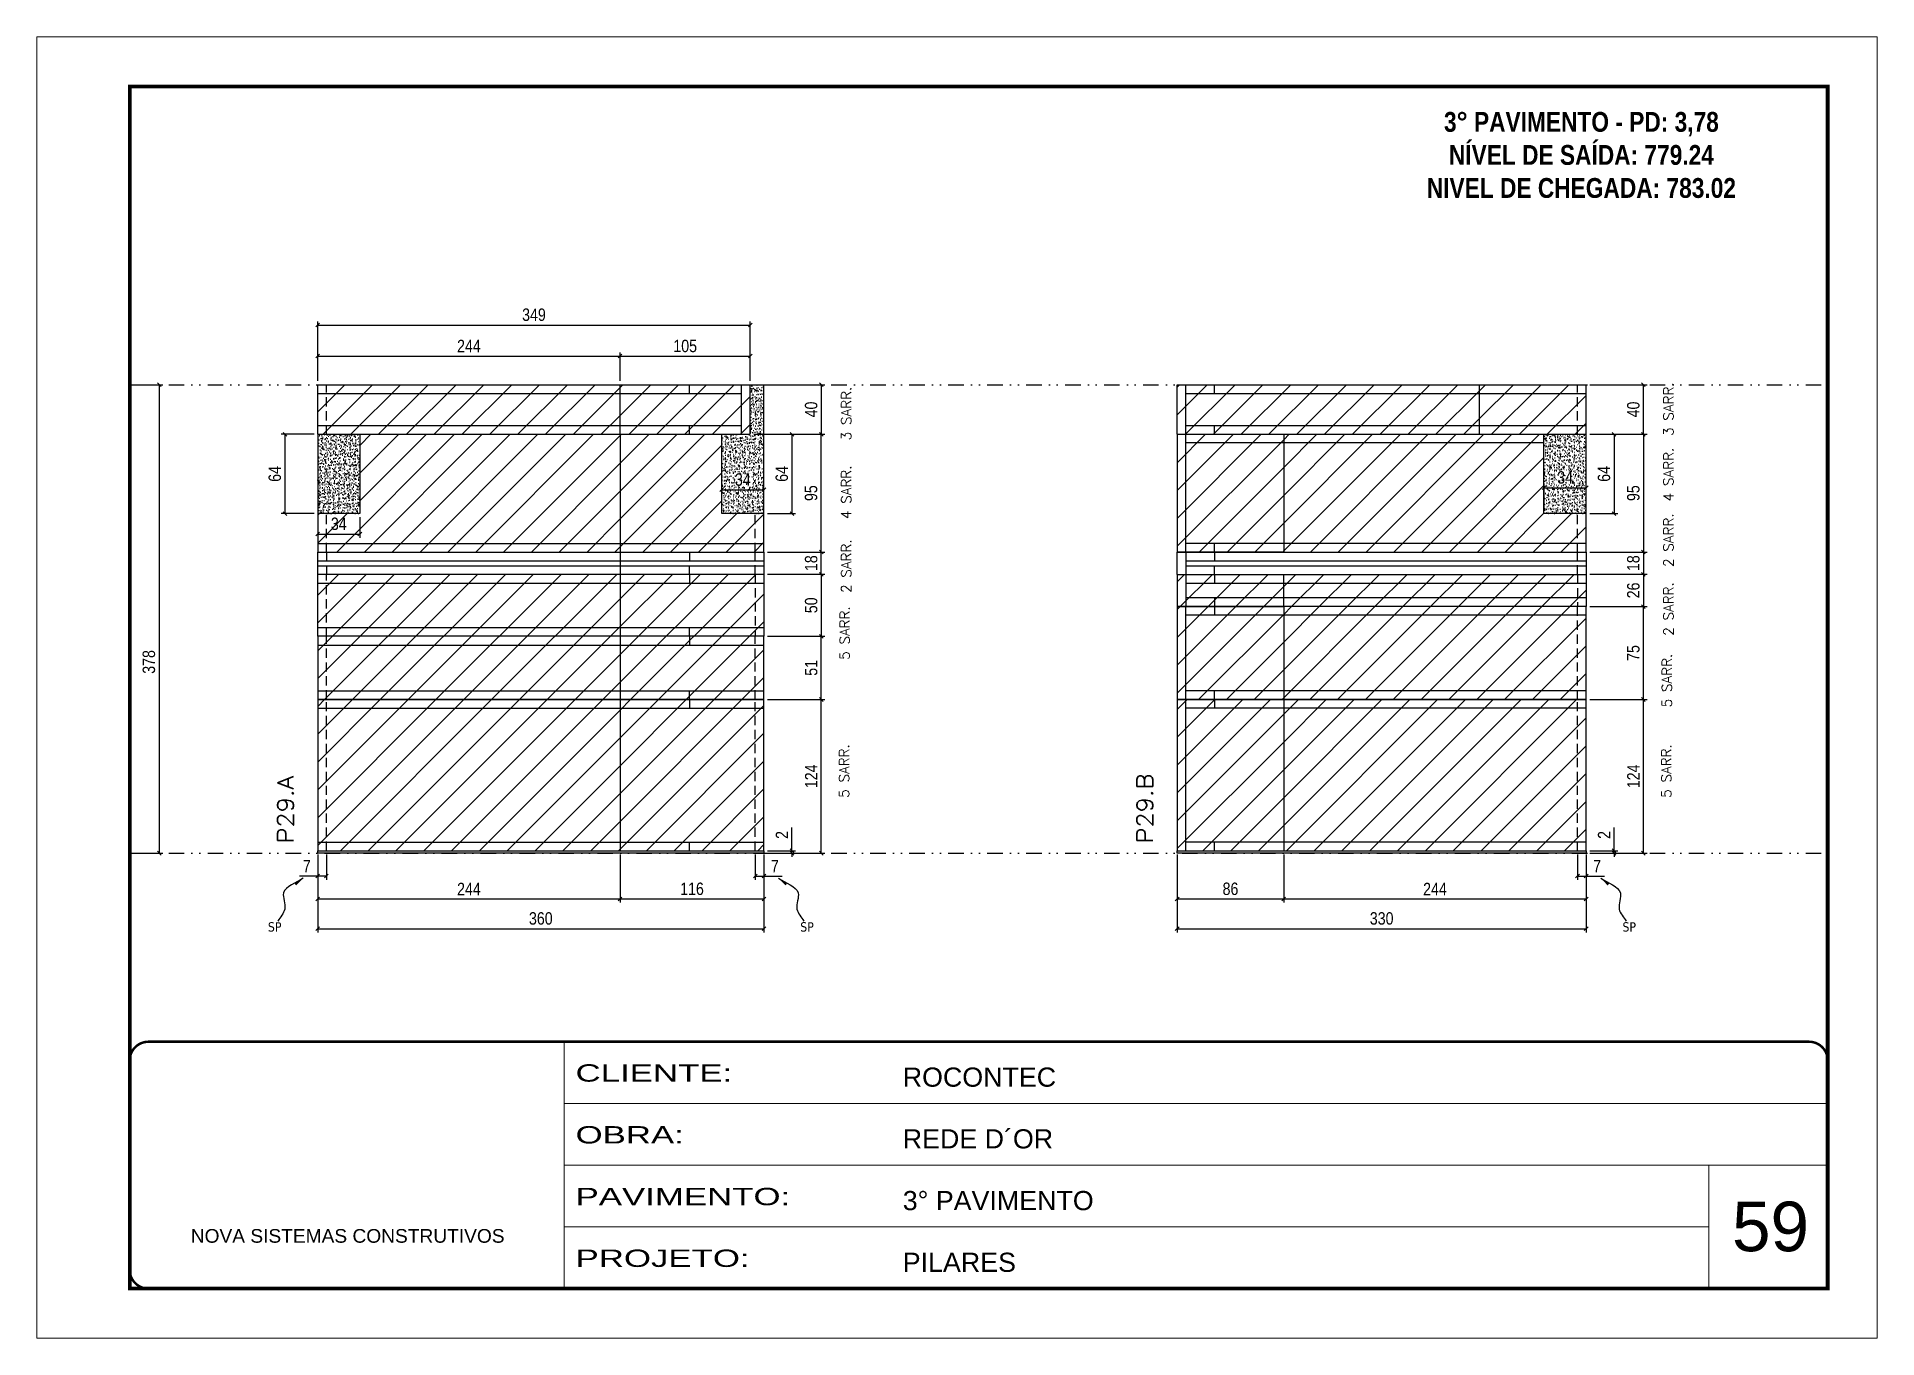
# Model space of a CAD drawing. Extents: x 2949 to 9203, y -16089 to 12527.
# Drawn here: x 6133 to 7618, y -4603 to -3553 of the extents above; entities that cross this region are included whole.
import ezdxf

# ---------------------------------------------------------------- set-up
doc = ezdxf.new("R2010")
doc.units = 0
for name, pattern in [('CONTINUO', [0]), ('DASHED', [0.75, 0.5, -0.25]), ('DIVIDE2', [0.625, 0.25, -0.125, 0, -0.125, 0, -0.125]), ('HIDDEN', [0.375, 0.25, -0.125])]:
    doc.linetypes.add(name, pattern=pattern)
for name, color, linetype, lineweight in [('CARIMBO', 255, 'Continuous', 9), ('Folhas', 255, 'Continuous', 9), ('Hachura', 251, 'Continuous', 9), ('SARRAFO DE PRESSAO', 251, 'DASHED', 9), ('Texto Seção', 7, 'Continuous', 15)]:
    doc.layers.add(name, color=color, linetype=linetype, lineweight=lineweight)
for name, color, linetype in [('COTA', 241, 'Continuous'), ('cotas', 4, 'Continuous'), ('NOMENCLATURA', 7, 'Continuous'), ('Nível', 160, 'Continuous'), ('Painéis', 200, 'Continuous'), ('SARR_2.2x7', 40, 'Continuous'), ('Sarrafo de Pressão', 42, 'HIDDEN'), ('texto', 7, 'Continuous')]:
    doc.layers.add(name, color=color, linetype=linetype)
doc.styles.add('ARIAL', font='arial.ttf')
doc.styles.add('COTA TECNICA', font='techl___.ttf', dxfattribs={"height": 10})
doc.styles.add('COTA TECNICA-50', font='techl___.ttf', dxfattribs={"height": 10})
doc.styles.add('REGUA-120', font='ROMANS.shx', dxfattribs={"height": 15})
doc.styles.add('ROMANC', font='techb___.ttf', dxfattribs={"height": 2.5})
doc.styles.add('ROMANS', font='romans.shx')
doc.styles.get("Standard").update_dxf_attribs({"font": 'arial.ttf'})
doc.styles.add('Tecnologia', font='')
doc.styles.get('Tecnologia').set_extended_font_data('Forgotten Futurist')
doc.dimstyles.new('COTA PAINEL-50', dxfattribs={"dimtxt": 10, "dimasz": 3, "dimexe": 3, "dimexo": 3, "dimgap": 3, "dimtad": 1, "dimdec": 1, "dimzin": 12, "dimdsep": 46, "dimtxsty": 'COTA TECNICA-50', "dimblk1": 'OBLIQUE', "dimblk2": 'OBLIQUE', "dimsah": 1, "dimcen": 0.9, "dimclrd": 4, "dimclre": 4, "dimclrt": 240, "dimadec": 1, "dimazin": 3, "dimtfac": 1, "dimtdec": 1, "dimtmove": 0, "dimatfit": 3, "dimfxl": 1, "dimtolj": 1, "dimtzin": 12, "dimarcsym": 0})
doc.dimstyles.new('PAINEL', dxfattribs={"dimtxt": 10, "dimasz": 3, "dimexe": 3, "dimexo": 3, "dimgap": 3, "dimtad": 1, "dimdec": 1, "dimzin": 12, "dimdsep": 46, "dimtxsty": 'COTA TECNICA', "dimblk1": 'OBLIQUE', "dimblk2": 'OBLIQUE', "dimsah": 1, "dimcen": 0.9, "dimclrd": 4, "dimclre": 4, "dimclrt": 240, "dimadec": 1, "dimazin": 3, "dimtfac": 1, "dimtdec": 1, "dimtmove": 0, "dimatfit": 3, "dimfxl": 1, "dimtolj": 1, "dimtzin": 12, "dimarcsym": 0})
doc.dimstyles.get("Standard").update_dxf_attribs({"dimtxt": 0.18, "dimasz": 0.18, "dimexe": 0.18, "dimexo": 0.0625, "dimgap": 0.09, "dimtad": 0, "dimtih": 1, "dimtoh": 1, "dimdec": 4, "dimzin": 0, "dimdsep": 46, "dimtxsty": 'Standard', "dimcen": 0.09, "dimadec": 0, "dimazin": 0, "dimtfac": 1, "dimtdec": 4, "dimtofl": 0, "dimtmove": 0, "dimatfit": 3, "dimfxl": 1, "dimtolj": 1, "dimtzin": 0, "dimarcsym": 0})
pattern_1 = [(45, (-122888.467, -34199.222), (-11.2253202, 11.2253202), [])]
pattern_2 = [(45, (-122888.467, -34202.222), (-11.2253202, 11.2253202), [])]

msp = doc.modelspace()

# ---------------------------------------------------------------- texts
at = {"layer": 'CARIMBO', "style": 'ARIAL'}
msp.add_text('59', height=40, dxfattribs=at).set_placement((7500.39, -4533.17))
at = {"layer": 'NOMENCLATURA', "color": 2, "insert": (7378.86, -3587.26), "char_height": 16, "attachment_point": 2, "style": 'ROMANC'}
msp.add_mtext_dynamic_manual_height_columns('\\P3° PAVIMENTO - PD: 3,78\\PNÍVEL DE SAÍDA: 779.24\\PNIVEL DE CHEGADA: 783.02', width=300.2766, gutter_width=1, heights=[0], dxfattribs=at)
at = {"layer": 'texto', "color": 0, "char_height": 7.5, "attachment_point": 5}
for insert in [(6324.47, -4271.52), (6754.02, -4271.52), (7417.45, -4271.52)]:
    msp.add_mtext('{\\fTahoma|b0|i0|c0|p34;\\C4;SP}', dxfattribs=dict(at, insert=insert))
at = {"layer": 'Texto Seção', "linetype": 'Continuous', "style": 'ROMANS'}
for s, p in [('3 SARR.', (6789.68, -3878.89)), ('3 SARR.', (7453.12, -3875.33)), ('4 SARR.', (7453.12, -3928.11)), ('4 SARR.', (6789.68, -3942.43)), ('2 SARR.', (7453.12, -3981.07)), ('2 SARR.', (6789.68, -4002.02)), ('2 SARR.', (7453.12, -4036.59)), ('5 SARR.', (6788.38, -4056.01)), ('5 SARR.', (7451.81, -4094.33)), ('5 SARR.', (6787.96, -4167.32)), ('5 SARR.', (7451.39, -4167.32))]:
    msp.add_text(s, height=8, rotation=90, dxfattribs=at).set_placement(p)
at = {"layer": 'Texto Seção', "style": 'REGUA-120', "width": 1.1}
for s, p in [('P29.A', (6339.62, -4204.14)), ('P29.B', (7033.05, -4204.14))]:
    msp.add_text(s, height=13, rotation=90, dxfattribs=at).set_placement(p)

# ---------------------------------------------------------------- blocks, each defined once
blk = doc.blocks.new('9999999999')
at = {"color": 30, "linetype": 'CONTINUO'}
for p, q in [((98564.6, 34230.2), (98564.6, 34429.4)), ((98564.6, 34379.6), (99584, 34379.6)), ((98564.6, 34329.8), (99488, 34329.8)), ((99584, 34329.8), (99488, 34329.8)), ((99488, 34329.8), (99488, 34230.2)), ((98564.6, 34280), (99488, 34280))]:
    blk.add_line(p, q, dxfattribs=at)
at = {"color": 30, "linetype": 'CONTINUO', "const_width": 2}
blk.add_lwpolyline([(99584, 34230.2), (99584, 34414.4, 0.414214), (99569, 34429.4), (98229, 34429.4, 0.414214), (98214, 34414.4), (98214, 34245.2, 0.414214), (98229, 34230.2), (99584, 34230.2)], format="xyb", dxfattribs=at)
at = {"layer": 'Folhas'}
blk.add_lwpolyline([(98139, 34190.2), (99624, 34190.2), (99624, 35240.2), (98139, 35240.2)], close=True, dxfattribs=at)
at = {"layer": 'Folhas', "color": 30, "const_width": 3}
blk.add_lwpolyline([(98214, 34230.2), (99584, 34230.2), (99584, 35200.2), (98214, 35200.2)], close=True, dxfattribs=at)
at = {"color": 7, "linetype": 'Continuous', "ltscale": 5, "style": 'ARIAL'}
for s, height, p in [('ROCONTEC', 15.48, (98837.7, 34393.1)), ('REDE D´OR', 15.48, (98837.7, 34343.3)), ('3° PAVIMENTO', 15.483, (98837.7, 34293.5)), ('NOVA SISTEMAS CONSTRUTIVOS', 11.059, (98263.2, 34267.2)), ('PILARES', 15.48, (98837.7, 34243.7))]:
    blk.add_text(s, height=height, dxfattribs=at).set_placement(p)
at = {"layer": 'Folhas', "color": 7, "style": 'Tecnologia', "width": 1.5}
for s, p in [('CLIENTE:', (98573.7, 34397.2)), ('OBRA:', (98573.7, 34347.3)), ('PAVIMENTO:', (98573.7, 34297.5)), ('PROJETO:', (98573.7, 34247.7))]:
    blk.add_text(s, height=14, dxfattribs=at).set_placement(p)
blk = doc.blocks.new('_Oblique')
at = {"color": 0, "linetype": 'ByBlock', "lineweight": -2}
blk.add_line((-0.5, -0.5), (0.5, 0.5), dxfattribs=at)
blk = doc.blocks.new('*D1815')
at = {"layer": 'cotas', "color": 4, "linetype": 'ByBlock', "lineweight": -2, "transparency": 16777216}
for p, q in [((6210.5, -3834), (6234.3, -3834)), ((6231.3, -3834), (6231.3, -4212)), ((6210.5, -4212), (6234.3, -4212))]:
    blk.add_line(p, q, dxfattribs=at)
at = {"layer": 'Defpoints', "color": 0, "linetype": 'ByBlock', "transparency": 16777216}
for p in [(6207.5, -3834), (6207.5, -4212), (6231.3, -4212)]:
    blk.add_point(p, dxfattribs=at)
at = {"layer": 'cotas', "color": 4, "linetype": 'ByBlock', "lineweight": -2, "transparency": 16777216, "xscale": 3, "yscale": 3, "zscale": 3}
for p, rotation in [((6231.3, -3834), 90), ((6231.3, -4212), 270)]:
    blk.add_blockref('_Oblique', p, dxfattribs=dict(at, rotation=rotation))
at = {"layer": 'cotas', "color": 240, "linetype": 'ByBlock', "transparency": 16777216, "insert": (6223, -4057.7), "char_height": 10, "attachment_point": 5, "rotation": 90, "style": 'COTA TECNICA'}
blk.add_mtext('\\A1;378', dxfattribs=at)
blk = doc.blocks.new('*D1816')
at = {"layer": 'COTA', "color": 4, "lineweight": -2, "transparency": 16777216}
for p, q in [((6359.2, -4213), (6359.2, -4276)), ((6719.2, -4213), (6719.2, -4276)), ((6359.2, -4273), (6719.2, -4273))]:
    blk.add_line(p, q, dxfattribs=at)
at = {"layer": 'Defpoints', "color": 0, "transparency": 16777216}
for p in [(6359.2, -4210), (6719.2, -4210), (6719.2, -4273)]:
    blk.add_point(p, dxfattribs=at)
at = {"layer": 'COTA', "color": 4, "lineweight": -2, "transparency": 16777216, "xscale": 3, "yscale": 3, "zscale": 3, "rotation": 180}
blk.add_blockref('_Oblique', (6359.2, -4273), dxfattribs=at)
at = {"layer": 'COTA', "color": 4, "lineweight": -2, "transparency": 16777216, "xscale": 3, "yscale": 3, "zscale": 3}
blk.add_blockref('_Oblique', (6719.2, -4273), dxfattribs=at)
at = {"layer": 'COTA', "color": 240, "transparency": 16777216, "insert": (6539.2, -4264.7), "char_height": 10, "attachment_point": 5, "style": 'COTA TECNICA'}
blk.add_mtext('\\A1;360', dxfattribs=at)
blk = doc.blocks.new('*D1817')
at = {"layer": 'COTA', "color": 4, "lineweight": -2, "transparency": 16777216}
for p, q in [((6359.2, -4215), (6359.2, -4233.5)), ((6366.2, -4213), (6366.2, -4233.5)), ((6359.2, -4230.5), (6344.5, -4230.5)), ((6366.2, -4230.5), (6359.2, -4230.5))]:
    blk.add_line(p, q, dxfattribs=at)
at = {"layer": 'Defpoints', "color": 0, "transparency": 16777216}
for p in [(6359.2, -4212), (6366.2, -4210), (6359.2, -4230.5)]:
    blk.add_point(p, dxfattribs=at)
at = {"layer": 'COTA', "color": 4, "lineweight": -2, "transparency": 16777216, "xscale": 3, "yscale": 3, "zscale": 3, "rotation": 180}
blk.add_blockref('_Oblique', (6359.2, -4230.5), dxfattribs=at)
at = {"layer": 'COTA', "color": 4, "lineweight": -2, "transparency": 16777216, "xscale": 3, "yscale": 3, "zscale": 3}
blk.add_blockref('_Oblique', (6366.2, -4230.5), dxfattribs=at)
at = {"layer": 'COTA', "color": 240, "transparency": 16777216, "insert": (6350.4, -4222.5), "char_height": 10, "attachment_point": 5, "style": 'COTA TECNICA-50'}
blk.add_mtext('\\A1;7', dxfattribs=at)
blk = doc.blocks.new('*D1818')
at = {"layer": 'COTA', "color": 4, "lineweight": -2, "transparency": 16777216}
for p, q in [((6712.2, -4213), (6712.2, -4233.5)), ((6719.2, -4215), (6719.2, -4233.5)), ((6712.2, -4230.5), (6719.2, -4230.5)), ((6719.2, -4230.5), (6734, -4230.5))]:
    blk.add_line(p, q, dxfattribs=at)
at = {"layer": 'Defpoints', "color": 0, "transparency": 16777216}
for p in [(6712.2, -4210), (6719.2, -4212), (6719.2, -4230.5)]:
    blk.add_point(p, dxfattribs=at)
at = {"layer": 'COTA', "color": 4, "lineweight": -2, "transparency": 16777216, "xscale": 3, "yscale": 3, "zscale": 3, "rotation": 180}
blk.add_blockref('_Oblique', (6712.2, -4230.5), dxfattribs=at)
at = {"layer": 'COTA', "color": 4, "lineweight": -2, "transparency": 16777216, "xscale": 3, "yscale": 3, "zscale": 3}
blk.add_blockref('_Oblique', (6719.2, -4230.5), dxfattribs=at)
at = {"layer": 'COTA', "color": 240, "transparency": 16777216, "insert": (6728.1, -4222.5), "char_height": 10, "attachment_point": 5, "style": 'COTA TECNICA-50'}
blk.add_mtext('\\A1;7', dxfattribs=at)
blk = doc.blocks.new('*D1819')
at = {"layer": 'COTA', "color": 4, "lineweight": -2, "transparency": 16777216}
for p, q in [((6722.2, -4088), (6768.5, -4088)), ((6765.5, -4212), (6765.5, -4088)), ((6722.2, -4212), (6768.5, -4212))]:
    blk.add_line(p, q, dxfattribs=at)
at = {"layer": 'Defpoints', "color": 0, "transparency": 16777216}
for p in [(6719.2, -4088), (6765.5, -4088), (6719.2, -4212)]:
    blk.add_point(p, dxfattribs=at)
at = {"layer": 'COTA', "color": 4, "lineweight": -2, "transparency": 16777216, "xscale": 3, "yscale": 3, "zscale": 3}
for p, rotation in [((6765.5, -4088), 90), ((6765.5, -4212), 270)]:
    blk.add_blockref('_Oblique', p, dxfattribs=dict(at, rotation=rotation))
at = {"layer": 'COTA', "color": 240, "transparency": 16777216, "insert": (6757.4, -4150), "char_height": 10, "attachment_point": 5, "rotation": 90, "style": 'COTA TECNICA-50'}
blk.add_mtext('\\A1;124', dxfattribs=at)
blk = doc.blocks.new('*D1820')
at = {"layer": 'COTA', "color": 4, "lineweight": -2, "transparency": 16777216}
for p, q in [((6741.8, -4210), (6741.8, -4191.2)), ((6722.2, -4210), (6744.8, -4210)), ((6722.2, -4212), (6744.8, -4212)), ((6741.8, -4212), (6741.8, -4210)), ((6741.8, -4212), (6741.8, -4215))]:
    blk.add_line(p, q, dxfattribs=at)
at = {"layer": 'Defpoints', "color": 0, "transparency": 16777216}
for p in [(6719.2, -4210), (6719.2, -4212), (6741.8, -4212)]:
    blk.add_point(p, dxfattribs=at)
at = {"layer": 'COTA', "color": 4, "lineweight": -2, "transparency": 16777216, "xscale": 3, "yscale": 3, "zscale": 3}
for p, rotation in [((6741.8, -4210), 270), ((6741.8, -4212), 90)]:
    blk.add_blockref('_Oblique', p, dxfattribs=dict(at, rotation=rotation))
at = {"layer": 'COTA', "color": 240, "transparency": 16777216, "insert": (6733.8, -4197.3), "char_height": 10, "attachment_point": 5, "rotation": 90, "style": 'COTA TECNICA-50'}
blk.add_mtext('\\A1;2', dxfattribs=at)
blk = doc.blocks.new('*D1821')
at = {"layer": 'COTA', "color": 4, "linetype": 'ByBlock', "lineweight": -2, "transparency": 16777216}
for p, q in [((6722.2, -4037), (6768.5, -4037)), ((6765.5, -4088), (6765.5, -4037)), ((6722.2, -4088), (6768.5, -4088))]:
    blk.add_line(p, q, dxfattribs=at)
at = {"layer": 'Defpoints', "color": 0, "linetype": 'ByBlock', "transparency": 16777216}
for p in [(6719.2, -4037), (6765.5, -4037), (6719.2, -4088)]:
    blk.add_point(p, dxfattribs=at)
at = {"layer": 'COTA', "color": 4, "linetype": 'ByBlock', "lineweight": -2, "transparency": 16777216, "xscale": 3, "yscale": 3, "zscale": 3}
for p, rotation in [((6765.5, -4037), 90), ((6765.5, -4088), 270)]:
    blk.add_blockref('_Oblique', p, dxfattribs=dict(at, rotation=rotation))
at = {"layer": 'COTA', "color": 240, "linetype": 'ByBlock', "transparency": 16777216, "insert": (6757.4, -4062.5), "char_height": 10, "attachment_point": 5, "rotation": 90, "style": 'COTA TECNICA'}
blk.add_mtext('\\A1;51', dxfattribs=at)
blk = doc.blocks.new('*D1822')
at = {"layer": 'COTA', "color": 4, "linetype": 'ByBlock', "lineweight": -2, "transparency": 16777216}
for p, q in [((6722.2, -3874), (6744.8, -3874)), ((6741.8, -3874), (6741.8, -3938)), ((6722.2, -3938), (6744.8, -3938))]:
    blk.add_line(p, q, dxfattribs=at)
at = {"layer": 'Defpoints', "color": 0, "linetype": 'ByBlock', "transparency": 16777216}
for p in [(6719.2, -3874), (6719.2, -3938), (6741.8, -3938)]:
    blk.add_point(p, dxfattribs=at)
at = {"layer": 'COTA', "color": 4, "linetype": 'ByBlock', "lineweight": -2, "transparency": 16777216, "xscale": 3, "yscale": 3, "zscale": 3}
for p, rotation in [((6741.8, -3874), 90), ((6741.8, -3938), 270)]:
    blk.add_blockref('_Oblique', p, dxfattribs=dict(at, rotation=rotation))
at = {"layer": 'COTA', "color": 240, "linetype": 'ByBlock', "transparency": 16777216, "insert": (6733.7, -3906), "char_height": 10, "attachment_point": 5, "rotation": 90, "style": 'COTA TECNICA'}
blk.add_mtext('\\A1;64', dxfattribs=at)
blk = doc.blocks.new('*D1850')
at = {"layer": 'COTA', "color": 4, "linetype": 'ByBlock', "lineweight": -2, "transparency": 16777216}
for p, q in [((6722.2, -3874), (6768.5, -3874)), ((6765.5, -3969), (6765.5, -3874)), ((6722.2, -3969), (6768.5, -3969))]:
    blk.add_line(p, q, dxfattribs=at)
at = {"layer": 'Defpoints', "color": 0, "linetype": 'ByBlock', "transparency": 16777216}
for p in [(6719.2, -3874), (6765.5, -3874), (6719.2, -3969)]:
    blk.add_point(p, dxfattribs=at)
at = {"layer": 'COTA', "color": 4, "linetype": 'ByBlock', "lineweight": -2, "transparency": 16777216, "xscale": 3, "yscale": 3, "zscale": 3}
for p, rotation in [((6765.5, -3874), 90), ((6765.5, -3969), 270)]:
    blk.add_blockref('_Oblique', p, dxfattribs=dict(at, rotation=rotation))
at = {"layer": 'COTA', "color": 240, "linetype": 'ByBlock', "transparency": 16777216, "insert": (6757.3, -3921.5), "char_height": 10, "attachment_point": 5, "rotation": 90, "style": 'COTA TECNICA'}
blk.add_mtext('\\A1;95', dxfattribs=at)
blk = doc.blocks.new('*D1851')
at = {"layer": 'COTA', "color": 4, "linetype": 'ByBlock', "lineweight": -2, "transparency": 16777216}
for p, q in [((6356.2, -3874), (6329.7, -3874)), ((6332.7, -3874), (6332.7, -3938)), ((6356.2, -3938), (6329.7, -3938))]:
    blk.add_line(p, q, dxfattribs=at)
at = {"layer": 'Defpoints', "color": 0, "linetype": 'ByBlock', "transparency": 16777216}
for p in [(6359.2, -3874), (6332.7, -3938), (6359.2, -3938)]:
    blk.add_point(p, dxfattribs=at)
at = {"layer": 'COTA', "color": 4, "linetype": 'ByBlock', "lineweight": -2, "transparency": 16777216, "xscale": 3, "yscale": 3, "zscale": 3}
for p, rotation in [((6332.7, -3874), 90), ((6332.7, -3938), 270)]:
    blk.add_blockref('_Oblique', p, dxfattribs=dict(at, rotation=rotation))
at = {"layer": 'COTA', "color": 240, "linetype": 'ByBlock', "transparency": 16777216, "insert": (6324.6, -3906), "char_height": 10, "attachment_point": 5, "rotation": 90, "style": 'COTA TECNICA'}
blk.add_mtext('\\A1;64', dxfattribs=at)
blk = doc.blocks.new('*D1862')
at = {"layer": 'COTA', "color": 4, "linetype": 'ByBlock', "lineweight": -2, "transparency": 16777216}
for p, q in [((6359.2, -4213), (6359.2, -4251.9)), ((6603.2, -4213), (6603.2, -4251.9)), ((6359.2, -4248.9), (6603.2, -4248.9))]:
    blk.add_line(p, q, dxfattribs=at)
at = {"layer": 'Defpoints', "color": 0, "linetype": 'ByBlock', "transparency": 16777216}
for p in [(6359.2, -4210), (6603.2, -4210), (6603.2, -4248.9)]:
    blk.add_point(p, dxfattribs=at)
at = {"layer": 'COTA', "color": 4, "linetype": 'ByBlock', "lineweight": -2, "transparency": 16777216, "xscale": 3, "yscale": 3, "zscale": 3, "rotation": 180}
blk.add_blockref('_Oblique', (6359.2, -4248.9), dxfattribs=at)
at = {"layer": 'COTA', "color": 4, "linetype": 'ByBlock', "lineweight": -2, "transparency": 16777216, "xscale": 3, "yscale": 3, "zscale": 3}
blk.add_blockref('_Oblique', (6603.2, -4248.9), dxfattribs=at)
at = {"layer": 'COTA', "color": 240, "linetype": 'ByBlock', "transparency": 16777216, "insert": (6481.2, -4240.9), "char_height": 10, "attachment_point": 5, "style": 'COTA TECNICA'}
blk.add_mtext('\\A1;244', dxfattribs=at)
blk = doc.blocks.new('*D1863')
at = {"layer": 'COTA', "color": 4, "linetype": 'ByBlock', "lineweight": -2, "transparency": 16777216}
for p, q in [((6603.2, -4213), (6603.2, -4251.9)), ((6719.2, -4213), (6719.2, -4251.9)), ((6603.2, -4248.9), (6719.2, -4248.9))]:
    blk.add_line(p, q, dxfattribs=at)
at = {"layer": 'Defpoints', "color": 0, "linetype": 'ByBlock', "transparency": 16777216}
for p in [(6603.2, -4210), (6719.2, -4210), (6719.2, -4248.9)]:
    blk.add_point(p, dxfattribs=at)
at = {"layer": 'COTA', "color": 4, "linetype": 'ByBlock', "lineweight": -2, "transparency": 16777216, "xscale": 3, "yscale": 3, "zscale": 3, "rotation": 180}
blk.add_blockref('_Oblique', (6603.2, -4248.9), dxfattribs=at)
at = {"layer": 'COTA', "color": 4, "linetype": 'ByBlock', "lineweight": -2, "transparency": 16777216, "xscale": 3, "yscale": 3, "zscale": 3}
blk.add_blockref('_Oblique', (6719.2, -4248.9), dxfattribs=at)
at = {"layer": 'COTA', "color": 240, "linetype": 'ByBlock', "transparency": 16777216, "insert": (6661.2, -4240.8), "char_height": 10, "attachment_point": 5, "style": 'COTA TECNICA'}
blk.add_mtext('\\A1;116', dxfattribs=at)
blk = doc.blocks.new('*D1836')
at = {"layer": 'COTA', "color": 4, "lineweight": -2, "transparency": 16777216}
for p, q in [((7052.7, -4213), (7052.7, -4276)), ((7382.7, -4213), (7382.7, -4276)), ((7052.7, -4273), (7382.7, -4273))]:
    blk.add_line(p, q, dxfattribs=at)
at = {"layer": 'Defpoints', "color": 0, "transparency": 16777216}
for p in [(7052.7, -4210), (7382.7, -4210), (7382.7, -4273)]:
    blk.add_point(p, dxfattribs=at)
at = {"layer": 'COTA', "color": 4, "lineweight": -2, "transparency": 16777216, "xscale": 3, "yscale": 3, "zscale": 3, "rotation": 180}
blk.add_blockref('_Oblique', (7052.7, -4273), dxfattribs=at)
at = {"layer": 'COTA', "color": 4, "lineweight": -2, "transparency": 16777216, "xscale": 3, "yscale": 3, "zscale": 3}
blk.add_blockref('_Oblique', (7382.7, -4273), dxfattribs=at)
at = {"layer": 'COTA', "color": 240, "transparency": 16777216, "insert": (7217.7, -4264.7), "char_height": 10, "attachment_point": 5, "style": 'COTA TECNICA'}
blk.add_mtext('\\A1;330', dxfattribs=at)
blk = doc.blocks.new('*D1837')
at = {"layer": 'COTA', "color": 4, "lineweight": -2, "transparency": 16777216}
for p, q in [((7375.7, -4213), (7375.7, -4233.5)), ((7382.7, -4215), (7382.7, -4233.5)), ((7375.7, -4230.5), (7382.7, -4230.5)), ((7382.7, -4230.5), (7397.4, -4230.5))]:
    blk.add_line(p, q, dxfattribs=at)
at = {"layer": 'Defpoints', "color": 0, "transparency": 16777216}
for p in [(7375.7, -4210), (7382.7, -4212), (7382.7, -4230.5)]:
    blk.add_point(p, dxfattribs=at)
at = {"layer": 'COTA', "color": 4, "lineweight": -2, "transparency": 16777216, "xscale": 3, "yscale": 3, "zscale": 3, "rotation": 180}
blk.add_blockref('_Oblique', (7375.7, -4230.5), dxfattribs=at)
at = {"layer": 'COTA', "color": 4, "lineweight": -2, "transparency": 16777216, "xscale": 3, "yscale": 3, "zscale": 3}
blk.add_blockref('_Oblique', (7382.7, -4230.5), dxfattribs=at)
at = {"layer": 'COTA', "color": 240, "transparency": 16777216, "insert": (7391.5, -4222.5), "char_height": 10, "attachment_point": 5, "style": 'COTA TECNICA-50'}
blk.add_mtext('\\A1;7', dxfattribs=at)
blk = doc.blocks.new('*D1838')
at = {"layer": 'COTA', "color": 4, "lineweight": -2, "transparency": 16777216}
for p, q in [((7385.7, -4088), (7431.9, -4088)), ((7428.9, -4212), (7428.9, -4088)), ((7385.7, -4212), (7431.9, -4212))]:
    blk.add_line(p, q, dxfattribs=at)
at = {"layer": 'Defpoints', "color": 0, "transparency": 16777216}
for p in [(7382.7, -4088), (7428.9, -4088), (7382.7, -4212)]:
    blk.add_point(p, dxfattribs=at)
at = {"layer": 'COTA', "color": 4, "lineweight": -2, "transparency": 16777216, "xscale": 3, "yscale": 3, "zscale": 3}
for p, rotation in [((7428.9, -4088), 90), ((7428.9, -4212), 270)]:
    blk.add_blockref('_Oblique', p, dxfattribs=dict(at, rotation=rotation))
at = {"layer": 'COTA', "color": 240, "transparency": 16777216, "insert": (7420.8, -4150), "char_height": 10, "attachment_point": 5, "rotation": 90, "style": 'COTA TECNICA-50'}
blk.add_mtext('\\A1;124', dxfattribs=at)
blk = doc.blocks.new('*D1839')
at = {"layer": 'COTA', "color": 4, "lineweight": -2, "transparency": 16777216}
for p, q in [((7405.2, -4210), (7405.2, -4191.2)), ((7385.7, -4210), (7408.2, -4210)), ((7385.7, -4212), (7408.2, -4212)), ((7405.2, -4212), (7405.2, -4210)), ((7405.2, -4212), (7405.2, -4215))]:
    blk.add_line(p, q, dxfattribs=at)
at = {"layer": 'Defpoints', "color": 0, "transparency": 16777216}
for p in [(7382.7, -4210), (7382.7, -4212), (7405.2, -4212)]:
    blk.add_point(p, dxfattribs=at)
at = {"layer": 'COTA', "color": 4, "lineweight": -2, "transparency": 16777216, "xscale": 3, "yscale": 3, "zscale": 3}
for p, rotation in [((7405.2, -4210), 270), ((7405.2, -4212), 90)]:
    blk.add_blockref('_Oblique', p, dxfattribs=dict(at, rotation=rotation))
at = {"layer": 'COTA', "color": 240, "transparency": 16777216, "insert": (7397.2, -4197.3), "char_height": 10, "attachment_point": 5, "rotation": 90, "style": 'COTA TECNICA-50'}
blk.add_mtext('\\A1;2', dxfattribs=at)
blk = doc.blocks.new('*D1840')
at = {"layer": 'COTA', "color": 4, "linetype": 'ByBlock', "lineweight": -2, "transparency": 16777216}
for p, q in [((7385.7, -4013), (7431.9, -4013)), ((7428.9, -4088), (7428.9, -4013)), ((7385.7, -4088), (7431.9, -4088))]:
    blk.add_line(p, q, dxfattribs=at)
at = {"layer": 'Defpoints', "color": 0, "linetype": 'ByBlock', "transparency": 16777216}
for p in [(7382.7, -4013), (7428.9, -4013), (7382.7, -4088)]:
    blk.add_point(p, dxfattribs=at)
at = {"layer": 'COTA', "color": 4, "linetype": 'ByBlock', "lineweight": -2, "transparency": 16777216, "xscale": 3, "yscale": 3, "zscale": 3}
for p, rotation in [((7428.9, -4013), 90), ((7428.9, -4088), 270)]:
    blk.add_blockref('_Oblique', p, dxfattribs=dict(at, rotation=rotation))
at = {"layer": 'COTA', "color": 240, "linetype": 'ByBlock', "transparency": 16777216, "insert": (7420.8, -4050.5), "char_height": 10, "attachment_point": 5, "rotation": 90, "style": 'COTA TECNICA'}
blk.add_mtext('\\A1;75', dxfattribs=at)
blk = doc.blocks.new('*D1841')
at = {"layer": 'COTA', "color": 4, "linetype": 'ByBlock', "lineweight": -2, "transparency": 16777216}
for p, q in [((7385.7, -3874), (7408.2, -3874)), ((7405.2, -3874), (7405.2, -3938)), ((7385.7, -3938), (7408.2, -3938))]:
    blk.add_line(p, q, dxfattribs=at)
at = {"layer": 'Defpoints', "color": 0, "linetype": 'ByBlock', "transparency": 16777216}
for p in [(7382.7, -3874), (7382.7, -3938), (7405.2, -3938)]:
    blk.add_point(p, dxfattribs=at)
at = {"layer": 'COTA', "color": 4, "linetype": 'ByBlock', "lineweight": -2, "transparency": 16777216, "xscale": 3, "yscale": 3, "zscale": 3}
for p, rotation in [((7405.2, -3874), 90), ((7405.2, -3938), 270)]:
    blk.add_blockref('_Oblique', p, dxfattribs=dict(at, rotation=rotation))
at = {"layer": 'COTA', "color": 240, "linetype": 'ByBlock', "transparency": 16777216, "insert": (7397.1, -3906), "char_height": 10, "attachment_point": 5, "rotation": 90, "style": 'COTA TECNICA'}
blk.add_mtext('\\A1;64', dxfattribs=at)
blk = doc.blocks.new('*D1864')
at = {"layer": 'COTA', "color": 4, "linetype": 'ByBlock', "lineweight": -2, "transparency": 16777216}
for p, q in [((7052.7, -4213), (7052.7, -4251.9)), ((7138.7, -4213), (7138.7, -4251.9)), ((7052.7, -4248.9), (7138.7, -4248.9))]:
    blk.add_line(p, q, dxfattribs=at)
at = {"layer": 'Defpoints', "color": 0, "linetype": 'ByBlock', "transparency": 16777216}
for p in [(7052.7, -4210), (7138.7, -4210), (7138.7, -4248.9)]:
    blk.add_point(p, dxfattribs=at)
at = {"layer": 'COTA', "color": 4, "linetype": 'ByBlock', "lineweight": -2, "transparency": 16777216, "xscale": 3, "yscale": 3, "zscale": 3, "rotation": 180}
blk.add_blockref('_Oblique', (7052.7, -4248.9), dxfattribs=at)
at = {"layer": 'COTA', "color": 4, "linetype": 'ByBlock', "lineweight": -2, "transparency": 16777216, "xscale": 3, "yscale": 3, "zscale": 3}
blk.add_blockref('_Oblique', (7138.7, -4248.9), dxfattribs=at)
at = {"layer": 'COTA', "color": 240, "linetype": 'ByBlock', "transparency": 16777216, "insert": (7095.7, -4240.8), "char_height": 10, "attachment_point": 5, "style": 'COTA TECNICA'}
blk.add_mtext('\\A1;86', dxfattribs=at)
blk = doc.blocks.new('*D1865')
at = {"layer": 'COTA', "color": 4, "linetype": 'ByBlock', "lineweight": -2, "transparency": 16777216}
for p, q in [((7138.7, -4213), (7138.7, -4251.9)), ((7382.7, -4213), (7382.7, -4251.9)), ((7138.7, -4248.9), (7382.7, -4248.9))]:
    blk.add_line(p, q, dxfattribs=at)
at = {"layer": 'Defpoints', "color": 0, "linetype": 'ByBlock', "transparency": 16777216}
for p in [(7138.7, -4210), (7382.7, -4210), (7382.7, -4248.9)]:
    blk.add_point(p, dxfattribs=at)
at = {"layer": 'COTA', "color": 4, "linetype": 'ByBlock', "lineweight": -2, "transparency": 16777216, "xscale": 3, "yscale": 3, "zscale": 3, "rotation": 180}
blk.add_blockref('_Oblique', (7138.7, -4248.9), dxfattribs=at)
at = {"layer": 'COTA', "color": 4, "linetype": 'ByBlock', "lineweight": -2, "transparency": 16777216, "xscale": 3, "yscale": 3, "zscale": 3}
blk.add_blockref('_Oblique', (7382.7, -4248.9), dxfattribs=at)
at = {"layer": 'COTA', "color": 240, "linetype": 'ByBlock', "transparency": 16777216, "insert": (7260.7, -4240.9), "char_height": 10, "attachment_point": 5, "style": 'COTA TECNICA'}
blk.add_mtext('\\A1;244', dxfattribs=at)
blk = doc.blocks.new('*D1856')
at = {"layer": 'COTA', "color": 4, "linetype": 'ByBlock', "lineweight": -2, "transparency": 16777216}
for p, q in [((7348.7, -3935), (7348.7, -3914.1)), ((7348.7, -3917.1), (7382.7, -3917.1)), ((7382.7, -3935), (7382.7, -3914.1))]:
    blk.add_line(p, q, dxfattribs=at)
at = {"layer": 'Defpoints', "color": 0, "linetype": 'ByBlock', "transparency": 16777216}
for p in [(7382.7, -3917.1), (7348.7, -3938), (7382.7, -3938)]:
    blk.add_point(p, dxfattribs=at)
at = {"layer": 'COTA', "color": 4, "linetype": 'ByBlock', "lineweight": -2, "transparency": 16777216, "xscale": 3, "yscale": 3, "zscale": 3, "rotation": 180}
blk.add_blockref('_Oblique', (7348.7, -3917.1), dxfattribs=at)
at = {"layer": 'COTA', "color": 4, "linetype": 'ByBlock', "lineweight": -2, "transparency": 16777216, "xscale": 3, "yscale": 3, "zscale": 3}
blk.add_blockref('_Oblique', (7382.7, -3917.1), dxfattribs=at)
at = {"layer": 'COTA', "color": 240, "linetype": 'ByBlock', "transparency": 16777216, "insert": (7365.7, -3908.9), "char_height": 10, "attachment_point": 5, "style": 'COTA TECNICA'}
blk.add_mtext('\\A1;34', dxfattribs=at)
blk = doc.blocks.new('*D1832')
at = {"layer": 'COTA', "color": 4, "linetype": 'ByBlock', "lineweight": -2, "transparency": 16777216}
for p, q in [((6685.2, -3935), (6685.2, -3915.8)), ((6685.2, -3918.8), (6719.2, -3918.8)), ((6719.2, -3935), (6719.2, -3915.8))]:
    blk.add_line(p, q, dxfattribs=at)
at = {"layer": 'Defpoints', "color": 0, "linetype": 'ByBlock', "transparency": 16777216}
for p in [(6719.2, -3918.8), (6685.2, -3938), (6719.2, -3938)]:
    blk.add_point(p, dxfattribs=at)
at = {"layer": 'COTA', "color": 4, "linetype": 'ByBlock', "lineweight": -2, "transparency": 16777216, "xscale": 3, "yscale": 3, "zscale": 3, "rotation": 180}
blk.add_blockref('_Oblique', (6685.2, -3918.8), dxfattribs=at)
at = {"layer": 'COTA', "color": 4, "linetype": 'ByBlock', "lineweight": -2, "transparency": 16777216, "xscale": 3, "yscale": 3, "zscale": 3}
blk.add_blockref('_Oblique', (6719.2, -3918.8), dxfattribs=at)
at = {"layer": 'COTA', "color": 240, "linetype": 'ByBlock', "transparency": 16777216, "insert": (6702.2, -3910.6), "char_height": 10, "attachment_point": 5, "style": 'COTA TECNICA'}
blk.add_mtext('\\A1;34', dxfattribs=at)
blk = doc.blocks.new('*D1857')
at = {"layer": 'COTA', "color": 4, "linetype": 'ByBlock', "lineweight": -2, "transparency": 16777216}
for p, q in [((7385.7, -3987), (7431.9, -3987)), ((7428.9, -3987), (7428.9, -4013)), ((7385.7, -4013), (7431.9, -4013))]:
    blk.add_line(p, q, dxfattribs=at)
at = {"layer": 'Defpoints', "color": 0, "linetype": 'ByBlock', "transparency": 16777216}
for p in [(7382.7, -3987), (7382.7, -4013), (7428.9, -4013)]:
    blk.add_point(p, dxfattribs=at)
at = {"layer": 'COTA', "color": 4, "linetype": 'ByBlock', "lineweight": -2, "transparency": 16777216, "xscale": 3, "yscale": 3, "zscale": 3}
for p, rotation in [((7428.9, -3987), 90), ((7428.9, -4013), 270)]:
    blk.add_blockref('_Oblique', p, dxfattribs=dict(at, rotation=rotation))
at = {"layer": 'COTA', "color": 240, "linetype": 'ByBlock', "transparency": 16777216, "insert": (7420.8, -4000), "char_height": 10, "attachment_point": 5, "rotation": 90, "style": 'COTA TECNICA'}
blk.add_mtext('\\A1;26', dxfattribs=at)
blk = doc.blocks.new('*D1858')
at = {"layer": 'COTA', "color": 4, "lineweight": -2, "transparency": 16777216}
for p, q in [((6722.2, -3987), (6768.5, -3987)), ((6765.5, -3987), (6765.5, -4037)), ((6722.2, -4037), (6768.5, -4037))]:
    blk.add_line(p, q, dxfattribs=at)
at = {"layer": 'Defpoints', "color": 0, "transparency": 16777216}
for p in [(6719.2, -3987), (6719.2, -4037), (6765.5, -4037)]:
    blk.add_point(p, dxfattribs=at)
at = {"layer": 'COTA', "color": 4, "lineweight": -2, "transparency": 16777216, "xscale": 3, "yscale": 3, "zscale": 3}
for p, rotation in [((6765.5, -3987), 90), ((6765.5, -4037), 270)]:
    blk.add_blockref('_Oblique', p, dxfattribs=dict(at, rotation=rotation))
at = {"layer": 'COTA', "color": 240, "transparency": 16777216, "insert": (6757.4, -4012), "char_height": 10, "attachment_point": 5, "rotation": 90, "style": 'COTA TECNICA'}
blk.add_mtext('\\A1;50', dxfattribs=at)
blk = doc.blocks.new('*D1859')
at = {"layer": 'COTA', "color": 4, "lineweight": -2, "transparency": 16777216}
for p, q in [((7385.7, -3874), (7431.9, -3874)), ((7428.9, -3874), (7428.9, -3969)), ((7385.7, -3969), (7431.9, -3969))]:
    blk.add_line(p, q, dxfattribs=at)
at = {"layer": 'Defpoints', "color": 0, "transparency": 16777216}
for p in [(7382.7, -3874), (7382.7, -3969), (7428.9, -3969)]:
    blk.add_point(p, dxfattribs=at)
at = {"layer": 'COTA', "color": 4, "lineweight": -2, "transparency": 16777216, "xscale": 3, "yscale": 3, "zscale": 3}
for p, rotation in [((7428.9, -3874), 90), ((7428.9, -3969), 270)]:
    blk.add_blockref('_Oblique', p, dxfattribs=dict(at, rotation=rotation))
at = {"layer": 'COTA', "color": 240, "transparency": 16777216, "insert": (7420.8, -3921.5), "char_height": 10, "attachment_point": 5, "rotation": 90, "style": 'COTA TECNICA'}
blk.add_mtext('\\A1;95', dxfattribs=at)
blk = doc.blocks.new('*D2509')
at = {"layer": 'COTA', "color": 4, "lineweight": -2, "transparency": 16777216}
for p, q in [((6722.2, -3834), (6768.5, -3834)), ((6765.5, -3834), (6765.5, -3874)), ((6711.2, -3874), (6768.5, -3874))]:
    blk.add_line(p, q, dxfattribs=at)
at = {"layer": 'Defpoints', "color": 0, "transparency": 16777216}
for p in [(6719.2, -3834), (6708.2, -3874), (6765.5, -3874)]:
    blk.add_point(p, dxfattribs=at)
at = {"layer": 'COTA', "color": 4, "lineweight": -2, "transparency": 16777216, "xscale": 3, "yscale": 3, "zscale": 3}
for p, rotation in [((6765.5, -3834), 90), ((6765.5, -3874), 270)]:
    blk.add_blockref('_Oblique', p, dxfattribs=dict(at, rotation=rotation))
at = {"layer": 'COTA', "color": 240, "transparency": 16777216, "insert": (6757.4, -3854), "char_height": 10, "attachment_point": 5, "rotation": 90, "style": 'COTA TECNICA-50'}
blk.add_mtext('\\A1;40', dxfattribs=at)
blk = doc.blocks.new('*D2510')
at = {"layer": 'COTA', "color": 4, "lineweight": -2, "transparency": 16777216}
for p, q in [((6359.2, -3941), (6359.2, -3957.5)), ((6393.2, -3941), (6393.2, -3957.5)), ((6359.2, -3954.5), (6393.2, -3954.5))]:
    blk.add_line(p, q, dxfattribs=at)
at = {"layer": 'Defpoints', "color": 0, "transparency": 16777216}
for p in [(6359.2, -3938), (6393.2, -3938), (6393.2, -3954.5)]:
    blk.add_point(p, dxfattribs=at)
at = {"layer": 'COTA', "color": 4, "lineweight": -2, "transparency": 16777216, "xscale": 3, "yscale": 3, "zscale": 3, "rotation": 180}
blk.add_blockref('_Oblique', (6359.2, -3954.5), dxfattribs=at)
at = {"layer": 'COTA', "color": 4, "lineweight": -2, "transparency": 16777216, "xscale": 3, "yscale": 3, "zscale": 3}
blk.add_blockref('_Oblique', (6393.2, -3954.5), dxfattribs=at)
at = {"layer": 'COTA', "color": 240, "transparency": 16777216, "insert": (6376.2, -3946.3), "char_height": 10, "attachment_point": 5, "style": 'COTA TECNICA-50'}
blk.add_mtext('\\A1;34', dxfattribs=at)
blk = doc.blocks.new('*D2511')
at = {"layer": 'COTA', "color": 4, "lineweight": -2, "transparency": 16777216}
for p, q in [((6603.2, -3831), (6603.2, -3807.9)), ((6603.2, -3810.9), (6708.2, -3810.9)), ((6708.2, -3831), (6708.2, -3807.9))]:
    blk.add_line(p, q, dxfattribs=at)
at = {"layer": 'Defpoints', "color": 0, "transparency": 16777216}
for p in [(6708.2, -3810.9), (6603.2, -3834), (6708.2, -3834)]:
    blk.add_point(p, dxfattribs=at)
at = {"layer": 'COTA', "color": 4, "lineweight": -2, "transparency": 16777216, "xscale": 3, "yscale": 3, "zscale": 3, "rotation": 180}
blk.add_blockref('_Oblique', (6603.2, -3810.9), dxfattribs=at)
at = {"layer": 'COTA', "color": 4, "lineweight": -2, "transparency": 16777216, "xscale": 3, "yscale": 3, "zscale": 3}
blk.add_blockref('_Oblique', (6708.2, -3810.9), dxfattribs=at)
at = {"layer": 'COTA', "color": 240, "transparency": 16777216, "insert": (6655.7, -3802.8), "char_height": 10, "attachment_point": 5, "style": 'COTA TECNICA-50'}
blk.add_mtext('\\A1;105', dxfattribs=at)
blk = doc.blocks.new('*D2512')
at = {"layer": 'COTA', "color": 4, "lineweight": -2, "transparency": 16777216}
for p, q in [((6359.2, -3831), (6359.2, -3807.9)), ((6359.2, -3810.9), (6603.2, -3810.9)), ((6603.2, -3831), (6603.2, -3807.9))]:
    blk.add_line(p, q, dxfattribs=at)
at = {"layer": 'Defpoints', "color": 0, "transparency": 16777216}
for p in [(6603.2, -3810.9), (6359.2, -3834), (6603.2, -3834)]:
    blk.add_point(p, dxfattribs=at)
at = {"layer": 'COTA', "color": 4, "lineweight": -2, "transparency": 16777216, "xscale": 3, "yscale": 3, "zscale": 3, "rotation": 180}
blk.add_blockref('_Oblique', (6359.2, -3810.9), dxfattribs=at)
at = {"layer": 'COTA', "color": 4, "lineweight": -2, "transparency": 16777216, "xscale": 3, "yscale": 3, "zscale": 3}
blk.add_blockref('_Oblique', (6603.2, -3810.9), dxfattribs=at)
at = {"layer": 'COTA', "color": 240, "transparency": 16777216, "insert": (6481.2, -3802.8), "char_height": 10, "attachment_point": 5, "style": 'COTA TECNICA-50'}
blk.add_mtext('\\A1;244', dxfattribs=at)
blk = doc.blocks.new('*D2513')
at = {"layer": 'COTA', "color": 4, "lineweight": -2, "transparency": 16777216}
for p, q in [((6359.2, -3831), (6359.2, -3782.9)), ((6359.2, -3785.9), (6708.2, -3785.9)), ((6708.2, -3831), (6708.2, -3782.9))]:
    blk.add_line(p, q, dxfattribs=at)
at = {"layer": 'Defpoints', "color": 0, "transparency": 16777216}
for p in [(6708.2, -3785.9), (6359.2, -3834), (6708.2, -3834)]:
    blk.add_point(p, dxfattribs=at)
at = {"layer": 'COTA', "color": 4, "lineweight": -2, "transparency": 16777216, "xscale": 3, "yscale": 3, "zscale": 3, "rotation": 180}
blk.add_blockref('_Oblique', (6359.2, -3785.9), dxfattribs=at)
at = {"layer": 'COTA', "color": 4, "lineweight": -2, "transparency": 16777216, "xscale": 3, "yscale": 3, "zscale": 3}
blk.add_blockref('_Oblique', (6708.2, -3785.9), dxfattribs=at)
at = {"layer": 'COTA', "color": 240, "transparency": 16777216, "insert": (6533.7, -3777.6), "char_height": 10, "attachment_point": 5, "style": 'COTA TECNICA-50'}
blk.add_mtext('\\A1;349', dxfattribs=at)
blk = doc.blocks.new('*D2519')
at = {"layer": 'COTA', "color": 4, "lineweight": -2, "transparency": 16777216}
for p, q in [((7385.7, -3834), (7431.9, -3834)), ((7428.9, -3874), (7428.9, -3834)), ((7385.7, -3874), (7431.9, -3874))]:
    blk.add_line(p, q, dxfattribs=at)
at = {"layer": 'Defpoints', "color": 0, "transparency": 16777216}
for p in [(7382.7, -3834), (7428.9, -3834), (7382.7, -3874)]:
    blk.add_point(p, dxfattribs=at)
at = {"layer": 'COTA', "color": 4, "lineweight": -2, "transparency": 16777216, "xscale": 3, "yscale": 3, "zscale": 3}
for p, rotation in [((7428.9, -3834), 90), ((7428.9, -3874), 270)]:
    blk.add_blockref('_Oblique', p, dxfattribs=dict(at, rotation=rotation))
at = {"layer": 'COTA', "color": 240, "transparency": 16777216, "insert": (7420.8, -3854), "char_height": 10, "attachment_point": 5, "rotation": 90, "style": 'COTA TECNICA-50'}
blk.add_mtext('\\A1;40', dxfattribs=at)
blk = doc.blocks.new('*D2852')
at = {"layer": 'COTA', "color": 4, "lineweight": -2, "transparency": 16777216}
for p, q in [((6722.2, -3969), (6768.5, -3969)), ((6765.5, -3987), (6765.5, -3969)), ((6722.2, -3987), (6768.5, -3987))]:
    blk.add_line(p, q, dxfattribs=at)
at = {"layer": 'Defpoints', "color": 0, "transparency": 16777216}
for p in [(6719.2, -3969), (6765.5, -3969), (6719.2, -3987)]:
    blk.add_point(p, dxfattribs=at)
at = {"layer": 'COTA', "color": 4, "lineweight": -2, "transparency": 16777216, "xscale": 3, "yscale": 3, "zscale": 3}
for p, rotation in [((6765.5, -3969), 90), ((6765.5, -3987), 270)]:
    blk.add_blockref('_Oblique', p, dxfattribs=dict(at, rotation=rotation))
at = {"layer": 'COTA', "color": 240, "transparency": 16777216, "insert": (6757.4, -3978), "char_height": 10, "attachment_point": 5, "rotation": 90, "style": 'COTA TECNICA-50'}
blk.add_mtext('\\A1;18', dxfattribs=at)
blk = doc.blocks.new('*D2853')
at = {"layer": 'COTA', "color": 4, "lineweight": -2, "transparency": 16777216}
for p, q in [((7385.7, -3969), (7431.9, -3969)), ((7428.9, -3969), (7428.9, -3987)), ((7385.7, -3987), (7431.9, -3987))]:
    blk.add_line(p, q, dxfattribs=at)
at = {"layer": 'Defpoints', "color": 0, "transparency": 16777216}
for p in [(7382.7, -3969), (7382.7, -3987), (7428.9, -3987)]:
    blk.add_point(p, dxfattribs=at)
at = {"layer": 'COTA', "color": 4, "lineweight": -2, "transparency": 16777216, "xscale": 3, "yscale": 3, "zscale": 3}
for p, rotation in [((7428.9, -3969), 90), ((7428.9, -3987), 270)]:
    blk.add_blockref('_Oblique', p, dxfattribs=dict(at, rotation=rotation))
at = {"layer": 'COTA', "color": 240, "transparency": 16777216, "insert": (7420.8, -3978), "char_height": 10, "attachment_point": 5, "rotation": 90, "style": 'COTA TECNICA-50'}
blk.add_mtext('\\A1;18', dxfattribs=at)

# ---------------------------------------------------------------- dimensions: what is measured, and where the dimension line sits
at = {"layer": 'COTA'}
for base, p1, p2, picture, middle in [((6708.24, -3785.85), (6359.24, -3834.03), (6708.24, -3834.03), '*D2513', (6533.74, -3777.6)), ((6603.24, -3810.9), (6359.24, -3834.03), (6603.24, -3834.03), '*D2512', (6481.24, -3802.83)), ((6708.24, -3810.9), (6603.24, -3834.03), (6708.24, -3834.03), '*D2511', (6655.74, -3802.79)), ((6393.24, -3954.48), (6359.24, -3938.03), (6393.24, -3938.03), '*D2510', (6376.24, -3946.26)), ((6719.24, -4230.54), (6712.24, -4210.03), (6719.24, -4212.03), '*D1818', (6728.11, -4222.47)), ((7382.68, -4230.54), (7375.68, -4210.03), (7382.68, -4212.03), '*D1837', (7391.54, -4222.47))]:
    dim = msp.add_linear_dim(base=base, p1=p1, p2=p2, dimstyle='COTA PAINEL-50', dxfattribs=at)
    dim.commit()
    dim.dimension.update_dxf_attribs({"geometry": picture, "text_midpoint": middle})
for base, p1, p2, angle, dimstyle, picture, middle in [((6765.48, -3874.03), (6719.24, -3834.03), (6708.24, -3874.03), 90, 'COTA PAINEL-50', '*D2509', (6757.38, -3854.03)), ((7428.91, -3834.03), (7382.68, -3874.03), (7382.68, -3834.03), 90, 'COTA PAINEL-50', '*D2519', (7420.81, -3854.03)), ((7428.91, -3969.03), (7382.68, -3874.03), (7382.68, -3969.03), 90, 'PAINEL', '*D1859', (7420.78, -3921.53)), ((6765.48, -3969.03), (6719.24, -3987.03), (6719.24, -3969.03), 90, 'COTA PAINEL-50', '*D2852', (6757.39, -3978.03)), ((7428.91, -3987.03), (7382.68, -3969.03), (7382.68, -3987.03), 90, 'COTA PAINEL-50', '*D2853', (7420.82, -3978.03)), ((6765.48, -4037.03), (6719.24, -3987.03), (6719.24, -4037.03), 90, 'PAINEL', '*D1858', (6757.37, -4012.03)), ((6765.48, -4088.03), (6719.24, -4212.03), (6719.24, -4088.03), 90, 'COTA PAINEL-50', '*D1819', (6757.41, -4150.03)), ((7428.91, -4088.03), (7382.68, -4212.03), (7382.68, -4088.03), 90, 'COTA PAINEL-50', '*D1838', (7420.84, -4150.03)), ((6359.24, -4230.54), (6366.24, -4210.03), (6359.24, -4212.03), 180, 'COTA PAINEL-50', '*D1817', (6350.38, -4222.47))]:
    dim = msp.add_linear_dim(base=base, p1=p1, p2=p2, angle=angle, dimstyle=dimstyle, dxfattribs=at)
    dim.commit()
    dim.dimension.update_dxf_attribs({"geometry": picture, "text_midpoint": middle})
at = {"layer": 'COTA', "linetype": 'ByBlock'}
for base, p1, p2, picture, middle in [((6332.71, -3938.03), (6359.24, -3874.03), (6359.24, -3938.03), '*D1851', (6324.61, -3906.03)), ((6765.48, -3874.03), (6719.24, -3969.03), (6719.24, -3874.03), '*D1850', (6757.34, -3921.53)), ((7428.91, -4013.03), (7382.68, -3987.03), (7382.68, -4013.03), '*D1857', (7420.81, -4000.03))]:
    dim = msp.add_linear_dim(base=base, p1=p1, p2=p2, angle=90, dimstyle='PAINEL', dxfattribs=at)
    dim.commit()
    dim.dimension.update_dxf_attribs({"geometry": picture, "text_midpoint": middle})
for base, p1, p2, picture, middle in [((6741.77, -3938.03), (6719.24, -3874.03), (6719.24, -3938.03), '*D1822', (6741.77, -3906.03)), ((7405.2, -3938.03), (7382.68, -3874.03), (7382.68, -3938.03), '*D1841', (7405.2, -3906.03))]:
    dim = msp.add_linear_dim(base=base, p1=p1, p2=p2, angle=90, dimstyle='PAINEL', dxfattribs=at)
    dim.commit()
    dim.dimension.update_dxf_attribs({"geometry": picture, "text_midpoint": middle, "dimtype": 160})
for base, p1, p2, picture, middle in [((6719.24, -3918.81), (6685.24, -3938.03), (6719.24, -3938.03), '*D1832', (6702.24, -3910.59)), ((7382.68, -3917.11), (7348.68, -3938.03), (7382.68, -3938.03), '*D1856', (7365.68, -3908.89)), ((6603.24, -4248.93), (6359.24, -4210.03), (6603.24, -4210.03), '*D1862', (6481.24, -4240.86)), ((7138.68, -4248.93), (7052.68, -4210.03), (7138.68, -4210.03), '*D1864', (7095.68, -4240.81))]:
    dim = msp.add_linear_dim(base=base, p1=p1, p2=p2, dimstyle='PAINEL', dxfattribs=at)
    dim.commit()
    dim.dimension.update_dxf_attribs({"geometry": picture, "text_midpoint": middle})
for base, p1, p2, picture, middle in [((7428.91, -4013.03), (7382.68, -4088.03), (7382.68, -4013.03), '*D1840', (7420.81, -4050.53)), ((6765.48, -4037.03), (6719.24, -4088.03), (6719.24, -4037.03), '*D1821', (6757.37, -4062.53))]:
    dim = msp.add_linear_dim(base=base, p1=p1, p2=p2, angle=90, dimstyle='PAINEL', override={"dimtmove": 1}, dxfattribs=at)
    dim.commit()
    dim.dimension.update_dxf_attribs({"geometry": picture, "text_midpoint": middle})
at = {"layer": 'COTA'}
for base, p1, p2, picture, middle in [((6741.77, -4212.03), (6719.24, -4210.03), (6719.24, -4212.03), '*D1820', (6741.77, -4197.29)), ((7405.2, -4212.03), (7382.68, -4210.03), (7382.68, -4212.03), '*D1839', (7405.2, -4197.29))]:
    dim = msp.add_linear_dim(base=base, p1=p1, p2=p2, angle=90, dimstyle='COTA PAINEL-50', dxfattribs=at)
    dim.commit()
    dim.dimension.update_dxf_attribs({"geometry": picture, "text_midpoint": middle, "dimtype": 160})
for base, p1, p2, picture, middle in [((6719.24, -4272.96), (6359.24, -4210.03), (6719.24, -4210.03), '*D1816', (6539.24, -4264.74)), ((7382.68, -4272.96), (7052.68, -4210.03), (7382.68, -4210.03), '*D1836', (7217.68, -4264.74))]:
    dim = msp.add_linear_dim(base=base, p1=p1, p2=p2, dimstyle='PAINEL', override={"dimarcsym": 2}, dxfattribs=at)
    dim.commit()
    dim.dimension.update_dxf_attribs({"geometry": picture, "text_midpoint": middle})
at = {"layer": 'COTA', "linetype": 'ByBlock'}
for base, p1, p2, picture, middle in [((6719.24, -4248.93), (6603.24, -4210.03), (6719.24, -4210.03), '*D1863', (6661.24, -4240.83)), ((7382.68, -4248.93), (7138.68, -4210.03), (7382.68, -4210.03), '*D1865', (7260.68, -4240.86))]:
    dim = msp.add_linear_dim(base=base, p1=p1, p2=p2, dimstyle='PAINEL', override={"dimtmove": 1}, dxfattribs=at)
    dim.commit()
    dim.dimension.update_dxf_attribs({"geometry": picture, "text_midpoint": middle})
at = {"layer": 'cotas', "linetype": 'ByBlock'}
dim = msp.add_linear_dim(base=(6231.25, -4212.03), p1=(6207.53, -3834.03), p2=(6207.53, -4212.03), angle=90, dimstyle='PAINEL', dxfattribs=at)
dim.commit()
dim.dimension.update_dxf_attribs({"geometry": '*D1815', "text_midpoint": (6231.25, -4057.67), "dimtype": 160})

# ---------------------------------------------------------------- hatches: boundary and pattern name
at = {"layer": 'COTA', "linetype": 'ByBlock'}
h = msp.add_hatch(dxfattribs=at)
h.set_pattern_fill('AR-CONC', color=256, scale=0.03)
h.set_pattern_definition([(50, (13.5, 3423.7253), (5.46554, -0.4781726), [0.5715, -6.2865]), (355, (13.5, 3423.7253), (-1.0573026, 5.7317054), [0.4572, -5.0292175]), (100.451445, (13.9555, 3423.6855), (4.4082374, 5.2535326), [0.4857003, -5.3427073]), (46.1842, (13.5, 3425.249), (8.132371, -1.26127), [0.85725, -9.42975]), (96.63556, (14.178, 3425.144), (7.122124, 7.422784), [0.728551, -8.014068]), (351.18415, (13.5, 3425.249), (7.122124, 7.422784), [0.685799, -7.543792]), (21, (14.262, 3424.8683), (4.5484317, -3.067956), [0.5715, -6.2865]), (326, (14.262, 3424.8683), (1.854061, 5.525639), [0.4572, -5.0292]), (71.451445, (14.641, 3424.6127), (6.4024926, 2.457683), [0.4857003, -5.342698]), (37.5, (13.5, 3423.7253), (0.0926581, 2.53665117), [0, -4.96824, 0, -5.1054, 0, -5.04825]), (7.5, (13.5, 3423.7253), (2.0045899, 3.00541724), [0, -2.91084, 0, -4.85394, 0, -1.92405]), (327.5, (11.8007, 3423.7253), (4.06771786, -0.1718623), [0, -1.905, 0, -5.9436, 0, -7.8867]), (317.5, (11.0387, 3423.7253), (4.4438754, 0.7627947), [0, -2.4765, 0, -3.94716, 0, -5.6007])])
h.paths.add_polyline_path([(6719.24, -3834.03), (6708.24, -3834.03), (6708.24, -3874.03), (6685.24, -3874.03), (6685.24, -3938.03), (6719.24, -3938.03)])
h.paths.add_polyline_path([(6691.46, -3920.3), (6713.35, -3920.3), (6713.35, -3899.71), (6691.46, -3899.71)], flags=24)
h = msp.add_hatch(dxfattribs=at)
h.set_pattern_fill('AR-CONC', color=256, scale=0.03)
h.set_pattern_definition([(50, (-122888.4665, -35355.7967), (5.46554007, -0.47817257), [0.5715, -6.2865]), (355, (-122888.4665, -35355.7967), (-1.05730264, 5.73170536), [0.4572, -5.02921753]), (100.4514447, (-122888.011, -35355.8366), (4.40823741, 5.25353256), [0.48570026, -5.34270734]), (46.1842, (-122888.4665, -35354.273), (8.13237123, -1.26126984), [0.85725, -9.42975]), (96.6355576, (-122887.789, -35354.378), (7.122124, 7.42278374), [0.7285507, -8.01406824]), (351.184151, (-122888.4665, -35354.273), (7.122124, 7.42278374), [0.685799, -7.54379196]), (21, (-122887.7045, -35354.6537), (4.54843174, -3.06795595), [0.5715, -6.2865]), (326, (-122887.7045, -35354.6537), (1.85406085, 5.52563898), [0.4572, -5.0292]), (71.451445, (-122887.3255, -35354.9094), (6.40249258, 2.45768307), [0.48570026, -5.34269813]), (37.5, (-122888.4665, -35355.7967), (0.092658098, 2.536651166), [0, -4.96824, 0, -5.1054, 0, -5.04825]), (7.5, (-122888.4665, -35355.7967), (2.004589875, 3.005417245), [0, -2.91084, 0, -4.85394, 0, -1.92405]), (327.5, (-122890.1658, -35355.7967), (4.067717855, -0.17186232), [0, -1.905, 0, -5.9436, 0, -7.8867]), (317.5, (-122890.9278, -35355.7967), (4.44387544, 0.76279473), [0, -2.4765, 0, -3.94716, 0, -5.6007])])
h.paths.add_polyline_path([(6393.24, -3874.03), (6359.24, -3874.03), (6359.24, -3938.03), (6393.24, -3938.03)])
h = msp.add_hatch(dxfattribs=at)
h.set_pattern_fill('AR-CONC', color=256, scale=0.03)
h.set_pattern_definition([(50, (-122888.4665, -34202.2216), (5.46554007, -0.47817257), [0.5715, -6.2865]), (355, (-122888.4665, -34202.2216), (-1.05730264, 5.73170536), [0.4572, -5.02921753]), (100.4514447, (-122888.011, -34202.2614), (4.40823741, 5.25353256), [0.48570026, -5.34270734]), (46.1842, (-122888.4665, -34200.6976), (8.13237123, -1.26126984), [0.85725, -9.42975]), (96.6355576, (-122887.789, -34200.803), (7.122124, 7.42278374), [0.7285507, -8.01406824]), (351.184151, (-122888.4665, -34200.698), (7.122124, 7.42278374), [0.685799, -7.54379196]), (21, (-122887.7045, -34201.0786), (4.54843174, -3.06795595), [0.5715, -6.2865]), (326, (-122887.7045, -34201.0786), (1.85406085, 5.52563898), [0.4572, -5.0292]), (71.451445, (-122887.3255, -34201.334), (6.40249258, 2.45768307), [0.48570026, -5.34269813]), (37.5, (-122888.4665, -34202.2216), (0.092658098, 2.536651166), [0, -4.96824, 0, -5.1054, 0, -5.04825]), (7.5, (-122888.4665, -34202.2216), (2.004589875, 3.005417245), [0, -2.91084, 0, -4.85394, 0, -1.92405]), (327.5, (-122890.1658, -34202.2216), (4.067717855, -0.17186232), [0, -1.905, 0, -5.9436, 0, -7.8867]), (317.5, (-122890.9278, -34202.2216), (4.44387544, 0.76279473), [0, -2.4765, 0, -3.94716, 0, -5.6007])])
h.paths.add_polyline_path([(7382.68, -3874.03), (7348.68, -3874.03), (7348.68, -3938.03), (7382.68, -3938.03)])
h.paths.add_polyline_path([(7354.89, -3918.59), (7376.78, -3918.59), (7376.78, -3898.01), (7354.89, -3898.01)], flags=24)
at = {"layer": 'Hachura', "linetype": 'ByBlock'}
h = msp.add_hatch(dxfattribs=at)
h.set_pattern_fill('ANSI31', color=256, scale=5)
h.paths.add_polyline_path([(6603.24, -3834.03), (6359.24, -3834.03), (6359.24, -3874.03), (6603.24, -3874.03)])
h = msp.add_hatch(dxfattribs=at)
h.set_pattern_fill('ANSI31', color=256, scale=5)
h.paths.add_polyline_path([(6708.24, -3834.03), (6603.24, -3834.03), (6603.24, -3874.03), (6708.24, -3874.03)])
h = msp.add_hatch(dxfattribs=at)
h.set_pattern_fill('ANSI31', color=256, scale=5)
h.paths.add_polyline_path([(7296.68, -3834.03), (7052.68, -3834.03), (7052.68, -3874.03), (7296.68, -3874.03)])
h = msp.add_hatch(dxfattribs=at)
h.set_pattern_fill('ANSI31', color=256, scale=5)
h.paths.add_polyline_path([(7382.68, -3834.03), (7296.68, -3834.03), (7296.68, -3874.03), (7382.68, -3874.03)])
h = msp.add_hatch(dxfattribs=at)
h.set_pattern_fill('ANSI31', color=256, scale=5)
h.set_pattern_definition(pattern_2)
h.paths.add_polyline_path([(6603.24, -3969.03), (6603.24, -3874.03), (6393.24, -3874.03), (6393.24, -3938.03), (6359.24, -3938.03), (6359.24, -3969.03)])
h = msp.add_hatch(dxfattribs=at)
h.set_pattern_fill('ANSI31', color=256, scale=5)
h.set_pattern_definition(pattern_2)
h.paths.add_polyline_path([(6685.24, -3874.03), (6603.24, -3874.03), (6603.24, -3969.03), (6719.24, -3969.03), (6719.24, -3938.03), (6685.24, -3938.03)])
h = msp.add_hatch(dxfattribs=at)
h.set_pattern_fill('ANSI31', color=256, scale=5)
h.set_pattern_definition(pattern_2)
h.paths.add_polyline_path([(7138.68, -3969.03), (7138.68, -3874.03), (7052.68, -3874.03), (7052.68, -3969.03)])
h = msp.add_hatch(dxfattribs=at)
h.set_pattern_fill('ANSI31', color=256, scale=5)
h.set_pattern_definition(pattern_2)
h.paths.add_polyline_path([(7382.68, -3969.03), (7382.68, -3938.03), (7348.68, -3938.03), (7348.68, -3874.03), (7138.68, -3874.03), (7138.68, -3969.03)])
h = msp.add_hatch(dxfattribs=at)
h.set_pattern_fill('ANSI31', color=256, scale=5)
h.set_pattern_definition(pattern_1)
h.paths.add_polyline_path([(6359.24, -3987.03), (6359.24, -4088.03), (6603.24, -4088.03), (6603.24, -3987.03)])
h = msp.add_hatch(dxfattribs=at)
h.set_pattern_fill('ANSI31', color=256, scale=5)
h.set_pattern_definition(pattern_1)
h.paths.add_polyline_path([(6603.24, -3987.03), (6603.24, -4088.03), (6719.24, -4088.03), (6719.24, -3987.03)])
h = msp.add_hatch(dxfattribs=at)
h.set_pattern_fill('ANSI31', color=256, scale=5)
h.paths.add_polyline_path([(7138.68, -3987.03), (7052.68, -3987.03), (7052.68, -4013.03), (7138.68, -4013.03)])
h = msp.add_hatch(dxfattribs=at)
h.set_pattern_fill('ANSI31', color=256, scale=5)
h.paths.add_polyline_path([(7382.68, -3987.03), (7138.68, -3987.03), (7138.68, -4013.03), (7382.68, -4013.03)])
h = msp.add_hatch(dxfattribs=at)
h.set_pattern_fill('ANSI31', color=256, scale=5)
h.paths.add_polyline_path([(7138.68, -4013.03), (7052.68, -4013.03), (7052.68, -4088.03), (7138.68, -4088.03)])
h = msp.add_hatch(dxfattribs=at)
h.set_pattern_fill('ANSI31', color=256, scale=5)
h.paths.add_polyline_path([(7382.68, -4013.03), (7138.68, -4013.03), (7138.68, -4088.03), (7382.68, -4088.03)])
h = msp.add_hatch(dxfattribs=at)
h.set_pattern_fill('ANSI31', color=256, scale=5)
h.set_pattern_definition(pattern_1)
h.paths.add_polyline_path([(6359.24, -4088.03), (6359.24, -4210.03), (6603.24, -4210.03), (6603.24, -4088.03)])
h = msp.add_hatch(dxfattribs=at)
h.set_pattern_fill('ANSI31', color=256, scale=5)
h.set_pattern_definition(pattern_1)
h.paths.add_polyline_path([(6719.24, -4088.03), (6603.24, -4088.03), (6603.24, -4210.03), (6719.24, -4210.03)])
h = msp.add_hatch(dxfattribs=at)
h.set_pattern_fill('ANSI31', color=256, scale=5)
h.set_pattern_definition(pattern_1)
h.paths.add_polyline_path([(7138.68, -4088.03), (7052.68, -4088.03), (7052.68, -4210.03), (7138.68, -4210.03)])
h = msp.add_hatch(dxfattribs=at)
h.set_pattern_fill('ANSI31', color=256, scale=5)
h.set_pattern_definition(pattern_1)
h.paths.add_polyline_path([(7138.68, -4088.03), (7138.68, -4210.03), (7382.68, -4210.03), (7382.68, -4088.03)])

# ---------------------------------------------------------------- linework, layer by layer
at = {"layer": 'COTA', "linetype": 'ByBlock'}
for p, q in [((6708.24, -3834.03), (6719.24, -3834.03)), ((6719.24, -3938.03), (6719.24, -3834.03)), ((6359.24, -3874.03), (6359.24, -3938.03)), ((6359.24, -3874.03), (6393.24, -3874.03)), ((7052.68, -3874.03), (7086.68, -3874.03)), ((7348.68, -3874.03), (7382.68, -3874.03)), ((7382.68, -3938.03), (7382.68, -3874.03)), ((7075.68, -4013.03), (7052.68, -4013.03)), ((7052.68, -4013.03), (7052.68, -4013.03))]:
    msp.add_line(p, q, dxfattribs=at)
at = {"layer": 'Nível', "color": 4, "linetype": 'DIVIDE2', "ltscale": 50}
for p, q in [((6207.53, -3834.03), (7577.53, -3834.03)), ((6207.53, -4212.03), (7577.53, -4212.03))]:
    msp.add_line(p, q, dxfattribs=at)
at = {"layer": 'Painéis'}
for p, q in [((6359.24, -3874.03), (6359.24, -3834.03)), ((6359.24, -3834.03), (6603.24, -3834.03)), ((6603.24, -3874.03), (6603.24, -3834.03)), ((6603.24, -3834.03), (6708.24, -3834.03)), ((6708.24, -3874.03), (6708.24, -3834.03)), ((7052.68, -3874.03), (7052.68, -3834.03)), ((7052.68, -3834.03), (7296.68, -3834.03)), ((7296.68, -3874.03), (7296.68, -3834.03)), ((7296.68, -3834.03), (7382.68, -3834.03)), ((7382.68, -3874.03), (7382.68, -3834.03)), ((6359.24, -3874.03), (6708.24, -3874.03)), ((6393.24, -3874.03), (6393.24, -3938.03)), ((6603.24, -3874.99), (6603.24, -4210.03)), ((6685.24, -3938.03), (6685.24, -3874.03)), ((7052.68, -3874.03), (7052.68, -3969.03)), ((7052.68, -3874.03), (7348.68, -3874.03)), ((7052.68, -3874.03), (7382.68, -3874.03)), ((7138.68, -3874.03), (7138.68, -3969.03)), ((7348.68, -3938.03), (7348.68, -3874.03)), ((6393.24, -3938.03), (6359.24, -3938.03)), ((6359.24, -3938.03), (6359.24, -3969.03)), ((6719.24, -3938.03), (6685.24, -3938.03)), ((6719.24, -3969.03), (6719.24, -3938.03)), ((7382.68, -3938.03), (7348.68, -3938.03)), ((7382.68, -3969.03), (7382.68, -3938.03)), ((6359.24, -3969.03), (6719.24, -3969.03)), ((6359.24, -3969.03), (6719.24, -3969.03)), ((6359.24, -3987.03), (6359.24, -3969.03)), ((6719.24, -3969.03), (6719.24, -3987.03)), ((7052.68, -3969.03), (7382.68, -3969.03)), ((7052.68, -3987.03), (7052.68, -3969.03)), ((7382.68, -3969.03), (7382.68, -3987.03)), ((6359.24, -4037.03), (6359.24, -3987.03)), ((6719.24, -3987.03), (6359.24, -3987.03)), ((6719.24, -3987.03), (6719.24, -4037.03)), ((7052.68, -3987.03), (7382.68, -3987.03)), ((7075.68, -4013.03), (7052.68, -4013.03)), ((7052.68, -4013.03), (7052.68, -4088.03)), ((7348.68, -4013.03), (7075.68, -4013.03)), ((7138.68, -4013.03), (7138.68, -4210.03)), ((7382.68, -4088.03), (7382.68, -4013.03)), ((6359.24, -4037.03), (6359.24, -4088.03)), ((6719.24, -4037.03), (6359.24, -4037.03)), ((6719.24, -4088.03), (6719.24, -4037.03)), ((6719.24, -4088.03), (6359.24, -4088.03)), ((6359.24, -4088.03), (6359.24, -4210.03)), ((6359.24, -4088.03), (6719.24, -4088.03)), ((6719.24, -4210.03), (6719.24, -4088.03)), ((7382.68, -4088.03), (7052.68, -4088.03)), ((7052.68, -4088.03), (7052.68, -4210.03)), ((7052.68, -4088.03), (7382.68, -4088.03)), ((7382.68, -4210.03), (7382.68, -4088.03)), ((6359.24, -4210.03), (6719.24, -4210.03)), ((7052.68, -4210.03), (7382.68, -4210.03))]:
    msp.add_line(p, q, dxfattribs=at)
at = {"layer": 'Painéis', "linetype": 'ByBlock'}
for p, q in [((7138.68, -3969.03), (7052.68, -3969.03)), ((7138.68, -3969.03), (7382.68, -3969.03)), ((7052.68, -3987.03), (7052.68, -4013.03)), ((7138.68, -4013.03), (7138.68, -3987.03)), ((7138.68, -4013.03), (7138.68, -3987.03)), ((7382.68, -3987.03), (7382.68, -4013.03)), ((7052.68, -4013.03), (7138.68, -4013.03)), ((7382.68, -4013.03), (7138.68, -4013.03))]:
    msp.add_line(p, q, dxfattribs=at)
at = {"layer": 'Painéis'}
for points in [[(6359.24, -4210.03), (6719.24, -4210.03), (6719.24, -4212.03), (6359.24, -4212.03)], [(7052.68, -4210.03), (7382.68, -4210.03), (7382.68, -4212.03), (7052.68, -4212.03)]]:
    msp.add_lwpolyline(points, close=True, dxfattribs=at)
at = {"layer": 'SARR_2.2x7'}
for p, q in [((6359.24, -3841.03), (6659.24, -3841.03)), ((6659.24, -3841.03), (6659.24, -3834.03)), ((6659.24, -3841.03), (6701.24, -3841.03)), ((6701.24, -3874.03), (6701.24, -3834.03)), ((7059.68, -3874.03), (7059.68, -3834.03)), ((7059.68, -3841.03), (7082.68, -3841.03)), ((7082.68, -3841.03), (7082.68, -3834.03)), ((7082.68, -3841.03), (7382.68, -3841.03)), ((6359.24, -3867.03), (6659.24, -3867.03)), ((6659.24, -3874.03), (6659.24, -3867.03)), ((6659.24, -3867.03), (6701.24, -3867.03)), ((7059.68, -3867.03), (7082.68, -3867.03)), ((7059.68, -3969.03), (7059.68, -3874.03)), ((7082.68, -3874.03), (7082.68, -3867.03)), ((7082.68, -3867.03), (7382.68, -3867.03)), ((7348.68, -3881.03), (7059.68, -3881.03)), ((6359.24, -3962.03), (6603.24, -3962.03)), ((6603.24, -3962.03), (6719.24, -3962.03)), ((7082.68, -3962.03), (7059.68, -3962.03)), ((7082.68, -3969.03), (7082.68, -3962.03)), ((7382.68, -3962.03), (7082.68, -3962.03)), ((6359.24, -3976.03), (6659.24, -3976.03)), ((6659.24, -3969.03), (6659.24, -3976.03)), ((6659.24, -3976.03), (6719.24, -3976.03)), ((7059.68, -3969.03), (7059.68, -3987.03)), ((7059.68, -3976.03), (7082.68, -3976.03)), ((7082.68, -3969.03), (7082.68, -3976.03)), ((7082.68, -3976.03), (7382.68, -3976.03)), ((6359.24, -3980.03), (6659.24, -3980.03)), ((6359.24, -3994.03), (6659.24, -3994.03)), ((6659.24, -3987.03), (6659.24, -3980.03)), ((6659.24, -3980.03), (6719.24, -3980.03)), ((6659.24, -3987.03), (6659.24, -3994.03)), ((6659.24, -3994.03), (6719.24, -3994.03)), ((7059.68, -3980.03), (7082.68, -3980.03)), ((7059.68, -3987.03), (7059.68, -4013.03)), ((7059.68, -3994.03), (7082.68, -3994.03)), ((7082.68, -3980.03), (7382.68, -3980.03)), ((7082.68, -3987.03), (7082.68, -3980.03)), ((7082.68, -3987.03), (7082.68, -3994.03)), ((7082.68, -3994.03), (7382.68, -3994.03)), ((7082.68, -4006.03), (7059.68, -4006.03)), ((7382.68, -4006.03), (7082.68, -4006.03)), ((7082.68, -4006.03), (7082.68, -4013.03)), ((7059.68, -4088.03), (7059.68, -4013.03)), ((7082.68, -4020.03), (7059.68, -4020.03)), ((7082.68, -4013.03), (7082.68, -4020.03)), ((7382.68, -4020.03), (7082.68, -4020.03)), ((6359.24, -4030.03), (6659.24, -4030.03)), ((6659.24, -4037.03), (6659.24, -4030.03)), ((6659.24, -4030.03), (6719.24, -4030.03)), ((6659.24, -4037.03), (6659.24, -4044.03)), ((6359.24, -4044.03), (6659.24, -4044.03)), ((6659.24, -4044.03), (6719.24, -4044.03)), ((6359.24, -4081.03), (6659.24, -4081.03)), ((6659.24, -4081.03), (6719.24, -4081.03)), ((6659.24, -4088.03), (6659.24, -4081.03)), ((7082.68, -4081.03), (7059.68, -4081.03)), ((7082.68, -4088.03), (7082.68, -4081.03)), ((7382.68, -4081.03), (7082.68, -4081.03)), ((6359.24, -4095.03), (6659.24, -4095.03)), ((6659.24, -4088.03), (6659.24, -4095.03)), ((6659.24, -4095.03), (6719.24, -4095.03)), ((7059.68, -4210.03), (7059.68, -4088.03)), ((7082.68, -4095.03), (7059.68, -4095.03)), ((7082.68, -4088.03), (7082.68, -4095.03)), ((7382.68, -4095.03), (7082.68, -4095.03)), ((6359.24, -4203.03), (6659.24, -4203.03)), ((6659.24, -4203.03), (6719.24, -4203.03)), ((6659.24, -4210.03), (6659.24, -4203.03)), ((7082.68, -4203.03), (7059.68, -4203.03)), ((7082.68, -4210.03), (7082.68, -4203.03)), ((7382.68, -4203.03), (7082.68, -4203.03))]:
    msp.add_line(p, q, dxfattribs=at)
at = {"layer": 'Sarrafo de Pressão', "ltscale": 30}
for p, q in [((6366.24, -3874.03), (6366.24, -3834.03)), ((7375.68, -3874.03), (7375.68, -3834.03)), ((6366.24, -3969.03), (6366.24, -3938.03)), ((6712.24, -3969.03), (6712.24, -3938.03)), ((7375.68, -3969.03), (7375.68, -3938.03)), ((6366.24, -3969.03), (6366.24, -3987.03)), ((6712.24, -3987.03), (6712.24, -3969.03)), ((7375.68, -3987.03), (7375.68, -3969.03)), ((6366.24, -4037.03), (6366.24, -3987.03)), ((6712.24, -3987.03), (6712.24, -4037.03)), ((7375.68, -3987.03), (7375.68, -4013.03)), ((7375.68, -4088.03), (7375.68, -4013.03)), ((6366.24, -4088.03), (6366.24, -4037.03)), ((6712.24, -4088.03), (6712.24, -4037.03)), ((6366.24, -4210.03), (6366.24, -4088.03)), ((6712.24, -4210.03), (6712.24, -4088.03)), ((7375.68, -4210.03), (7375.68, -4088.03))]:
    msp.add_line(p, q, dxfattribs=at)

# ---------------------------------------------------------------- block references
at = {"layer": 'SARRAFO DE PRESSAO', "color": 6, "linetype": 'ByBlock'}
msp.add_blockref('9999999999', (-92006.44, -38793.52), dxfattribs=at)

msp.set_redraw_order([(e.dxf.handle, doc.entitydb.next_handle()) for e in msp.query("TEXT MTEXT ATTDEF DIMENSION ARC_DIMENSION")])  # texts and dimensions are drawn at this point

# ---------------------------------------------------------------- leaders
at = {"layer": 'COTA', "path_type": 1}
for points in [[(6347.41, -4232.21), (6331.63, -4244.05), (6332.55, -4257.06), (6327, -4266.84)], [(6731.07, -4232.21), (6746.86, -4244.05), (6745.93, -4257.06), (6751.48, -4266.84)], [(7394.5, -4232.21), (7410.29, -4244.05), (7409.36, -4257.06), (7414.92, -4266.84)]]:
    msp.add_leader(points, dimstyle='Standard', override={"dimasz": 8}, dxfattribs=at)

doc.saveas('drawing.dxf')
